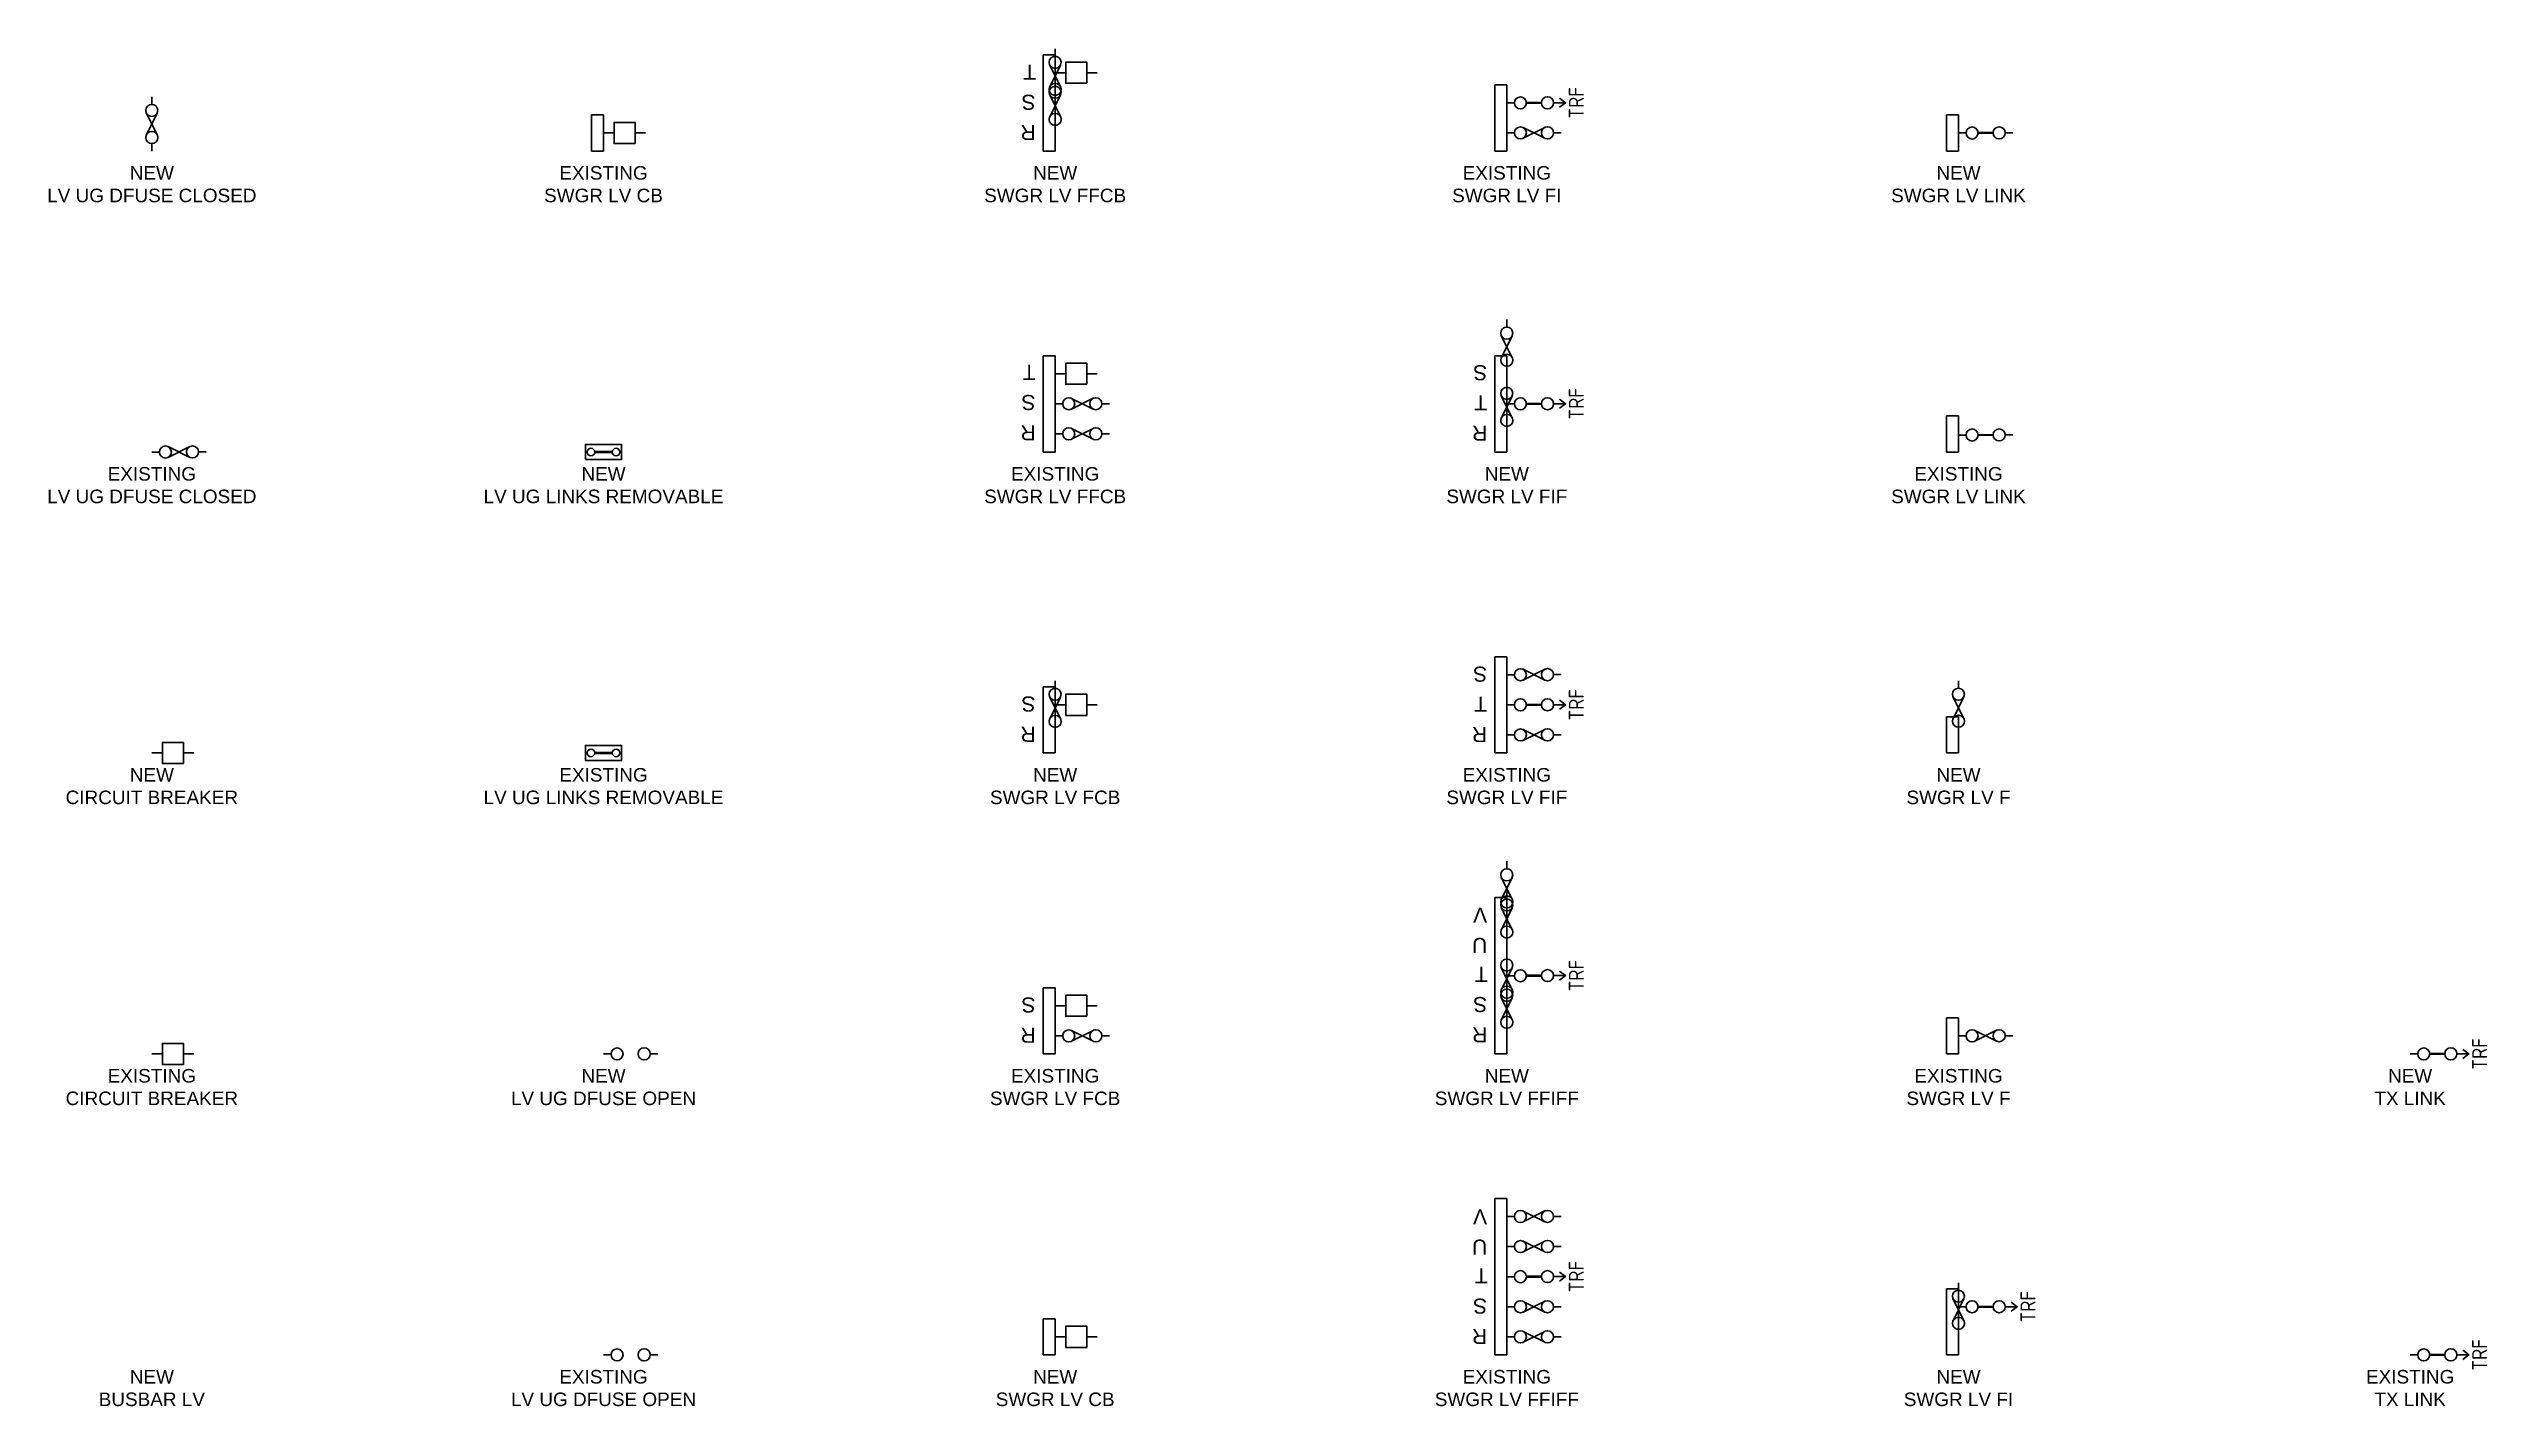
# Model space of a CAD drawing. Header units: metres. Extents: x -282 to 3977, y 160 to 949.
# Drawn here: x 1242 to 1565.9, y 409.3 to 589.7 of the extents above; entities that cross this region are included whole.
import ezdxf
from ezdxf.enums import TextEntityAlignment as Align

# ---------------------------------------------------------------- set-up
doc = ezdxf.new("R2010")
doc.units = ezdxf.units.M
doc.layers.get('0').update_dxf_attribs({"color": 6})
for name, color, linetype in [('Equip_LV_EXT', 7, 'Continuous'), ('Equip_LV_NEW', 2, 'Continuous'), ('Sub_LV_EXT', 7, 'Continuous')]:
    doc.layers.add(name, color=color, linetype=linetype)
doc.styles.add('ARIAL', font='ARIAL.TTF', dxfattribs={"height": 2})
doc.styles.add('iecARIAL', font='ARIAL.TTF')
doc.styles.add('IESYMBOL1', font='isocp.shx')
doc.styles.get("Standard").update_dxf_attribs({"font": 'ARIAL.TTF'})

msp = doc.modelspace()

# ---------------------------------------------------------------- texts
at = {"char_height": 1.8, "width": 40, "attachment_point": 2}
for s, insert in [('NEW\\PLV UG DFUSE CLOSED', (1255.65, 574.13)), ('EXISTING\\PSWGR LV CB', (1315.65, 574.13)), ('NEW\\PSWGR LV FFCB', (1375.65, 574.13)), ('EXISTING\\PSWGR LV FI', (1435.65, 574.13)), ('NEW\\PSWGR LV LINK', (1495.65, 574.13)), ('EXISTING\\PLV UG DFUSE CLOSED', (1255.65, 534.13)), ('NEW\\PLV UG LINKS REMOVABLE', (1315.65, 534.13)), ('EXISTING\\PSWGR LV FFCB', (1375.65, 534.13)), ('NEW\\PSWGR LV FIF', (1435.65, 534.13)), ('EXISTING\\PSWGR LV LINK', (1495.65, 534.13)), ('NEW\\PCIRCUIT BREAKER', (1255.65, 494.13)), ('EXISTING\\PLV UG LINKS REMOVABLE', (1315.65, 494.13)), ('NEW\\PSWGR LV FCB', (1375.65, 494.13)), ('EXISTING\\PSWGR LV FIF', (1435.65, 494.13)), ('NEW\\PSWGR LV F', (1495.65, 494.13)), ('EXISTING\\PCIRCUIT BREAKER', (1255.65, 454.13)), ('NEW\\PLV UG DFUSE OPEN', (1315.65, 454.13)), ('EXISTING\\PSWGR LV FCB', (1375.65, 454.13)), ('NEW\\PSWGR LV FFIFF', (1435.65, 454.13)), ('EXISTING\\PSWGR LV F', (1495.65, 454.13)), ('NEW\\PTX LINK', (1555.65, 454.13)), ('NEW\\PBUSBAR LV', (1255.65, 414.13)), ('EXISTING\\PLV UG DFUSE OPEN', (1315.65, 414.13)), ('NEW\\PSWGR LV CB', (1375.65, 414.13)), ('EXISTING\\PSWGR LV FFIFF', (1435.65, 414.13)), ('NEW\\PSWGR LV FI', (1495.65, 414.13)), ('EXISTING\\PTX LINK', (1555.65, 414.13))]:
    msp.add_mtext(s, dxfattribs=dict(at, insert=insert))

# ---------------------------------------------------------------- blocks, each defined once
blk = doc.blocks.new('CIRCUIT_BREAKER_EXT')
for points in [[(1.4, 0), (0, 0)], [(4.2, 0), (5.6, 0)]]:
    blk.add_lwpolyline(points)
blk.add_lwpolyline([(4.2, -1.4), (4.2, 1.4), (1.4, 1.4), (1.4, -1.4)], close=True)
at = {"flags": 1}
for tag, p in [('USAGE', (-4.19, 3.31)), ('ASSET_NUM', (-4.19, 2.2)), ('ORIENTATION', (-4.19, 2.93)), ('LOCATION', (-4.19, 1.83)), ('NOTES', (-4.19, 1.39)), ('Z', (0, 0))]:
    blk.add_attdef(tag, p, '', height=0.2, dxfattribs=at)
blk.add_attdef('STATE', (-4.2, 1), '', height=0.2)
blk = doc.blocks.new('CIRCUIT_BREAKER_NEW')
for points in [[(1.4, 0), (0, 0)], [(4.2, 0), (5.6, 0)]]:
    blk.add_lwpolyline(points)
blk.add_lwpolyline([(4.2, -1.4), (4.2, 1.4), (1.4, 1.4), (1.4, -1.4)], close=True)
at = {"flags": 1}
for tag, p in [('USAGE', (-4.19, 3.31)), ('ASSET_NUM', (-4.19, 2.2)), ('ORIENTATION', (-4.19, 2.93)), ('LOCATION', (-4.19, 1.83)), ('NOTES', (-4.19, 1.39)), ('Z', (0, 0))]:
    blk.add_attdef(tag, p, '', height=0.2, dxfattribs=at)
blk.add_attdef('STATE', (-4.2, 1), '', height=0.2)
blk = doc.blocks.new('LV_UG_DFUSE_CLOSED_EXT')
for points in [[(1, 0), (0, 0)], [(5.04, 0.73), (2.16, -0.72)], [(5.05, -0.71), (2.16, 0.72)], [(6.2, 0.01), (7.2, 0.01)]]:
    blk.add_lwpolyline(points)
for centre in [(1.8, 0), (5.4, 0.01)]:
    blk.add_circle(centre, 0.8)
at = {"flags": 9}
for tag, p in [('ACTUAL_STATUS', (0, 0)), ('CONSTRUCTED_VOLTAGE', (0, -0.2)), ('OPERATING_VOLTAGE', (0, -0.6)), ('ORIENTATION', (0, -0.8)), ('STATE', (0, -1)), ('SWITCH_TYPE', (0, -1.2)), ('NO_PHASES', (0, -0.4)), ('USAGE', (0, -1.4)), ('NOTES', (0, -1.6))]:
    blk.add_attdef(tag, text='', height=0.2, dxfattribs=at).set_placement(p, align=Align.MIDDLE_LEFT)
at = {"flags": 1}
blk.add_attdef('Z', (0, 0), '', height=0.2, dxfattribs=at)
blk = doc.blocks.new('LV_UG_DFUSE_CLOSED_NEW')
for points in [[(-0.01, 6.2), (-0.01, 7.2)], [(0.71, 2.16), (-0.73, 5.04)], [(-0.72, 2.15), (0.7, 5.04)], [(0, 1), (0, 0)]]:
    blk.add_lwpolyline(points)
for centre in [(-0.01, 5.4), (0, 1.8)]:
    blk.add_circle(centre, 0.8)
for tag, flags, p in [('ACTUAL_STATUS', 9, (1.5, 0)), ('CONSTRUCTED_VOLTAGE', 9, (1.5, -0.2)), ('OPERATED_BY', 9, (1.5, -0.6)), ('OWNED_BY', 9, (1.5, -1)), ('OPERATING_VOLTAGE', 9, (1.5, -1.2)), ('ORIENTATION', 9, (1.5, -1.4)), ('STATE', 9, (1.5, -1.6)), ('SWITCH_TYPE', 9, (1.5, -1.8)), ('Z', 1, (1.5, -2.4)), ('NO_PHASES', 9, (1.5, -0.4)), ('MAINTAINED_BY', 9, (1.5, -0.8)), ('USAGE', 9, (1.5, -2)), ('NOTES', 9, (1.5, -2.2))]:
    blk.add_attdef(tag, text='', height=0.2, dxfattribs=dict(flags=flags)).set_placement(p, align=Align.MIDDLE_LEFT)
blk = doc.blocks.new('LV_UG_DFUSE_OPEN_EXT')
for points in [[(1, 0), (0, 0)], [(6.2, 0.01), (7.2, 0.01)]]:
    blk.add_lwpolyline(points)
for centre in [(1.8, 0), (5.4, 0.01)]:
    blk.add_circle(centre, 0.8)
at = {"flags": 9}
for tag, p in [('ACTUAL_STATUS', (0, 0)), ('CONSTRUCTED_VOLTAGE', (0, -0.2)), ('OPERATING_VOLTAGE', (0, -0.6)), ('ORIENTATION', (0, -0.8)), ('STATE', (0, -1)), ('SWITCH_TYPE', (0, -1.2)), ('NO_PHASES', (0, -0.4)), ('USAGE', (0, -1.4)), ('NOTES', (0, -1.6))]:
    blk.add_attdef(tag, text='', height=0.2, dxfattribs=at).set_placement(p, align=Align.MIDDLE_LEFT)
at = {"flags": 1}
blk.add_attdef('Z', (0, 0), '', height=0.2, dxfattribs=at)
blk = doc.blocks.new('LV_UG_DFUSE_OPEN_NEW')
for points in [[(1, 0), (0, 0)], [(6.2, 0.01), (7.2, 0.01)]]:
    blk.add_lwpolyline(points)
for centre in [(1.8, 0), (5.4, 0.01)]:
    blk.add_circle(centre, 0.8)
at = {"flags": 1}
blk.add_attdef('Z', (0, 0), '', height=0.2, rotation=90, dxfattribs=at)
at = {"flags": 9}
for tag, p in [('ACTUAL_STATUS', (0, 0)), ('CONSTRUCTED_VOLTAGE', (0, -0.2)), ('OPERATING_VOLTAGE', (0, -0.6)), ('ORIENTATION', (0, -0.8)), ('STATE', (0, -1)), ('SWITCH_TYPE', (0, -1.2)), ('NO_PHASES', (0, -0.4)), ('USAGE', (0, -1.4)), ('NOTES', (0, -1.6))]:
    blk.add_attdef(tag, text='', height=0.2, dxfattribs=at).set_placement(p, align=Align.MIDDLE_LEFT)
blk = doc.blocks.new('LV_UG_LINKS_REMOVABLE_EXT')
for p, q in [((-1.17, 0.06), (1.17, 0.06)), ((-1.17, -0.06), (1.17, -0.06))]:
    blk.add_line(p, q)
blk.add_lwpolyline([(-2.4, -1), (2.4, -1), (2.4, 1), (-2.4, 1)], close=True)
for points in [[(-2.17, 0, 1), (-1.17, 0, 1)], [(1.17, 0, 1), (2.17, 0, 1)]]:
    blk.add_lwpolyline(points, format="xyb", close=True)
at = {"flags": 9}
for tag, p in [('ACTUAL_STATUS', (0, 0)), ('CONNECTOR_TYPE', (0, -0.2)), ('CONSTRUCTED_VOLTAGE', (0, -0.4)), ('OPERATING_VOLTAGE', (0, -0.8)), ('ORIENTATION', (0, -1)), ('OWNED_BY', (0, -1.2)), ('STATE', (0, -1.4)), ('NO_PHASES', (0, -0.6)), ('USAGE', (0, -1.6)), ('NOTES', (0, -1.8))]:
    blk.add_attdef(tag, text='', height=0.2, dxfattribs=at).set_placement(p, align=Align.MIDDLE_LEFT)
at = {"flags": 1}
blk.add_attdef('Z', (0, 0), '', height=0.2, dxfattribs=at)
blk = doc.blocks.new('LV_UG_LINKS_REMOVABLE_NEW')
for p, q in [((-1.17, 0.06), (1.17, 0.06)), ((-1.17, -0.06), (1.17, -0.06))]:
    blk.add_line(p, q)
blk.add_lwpolyline([(-2.4, -1), (2.4, -1), (2.4, 1), (-2.4, 1)], close=True)
for points in [[(-2.17, 0, 1), (-1.17, 0, 1)], [(1.17, 0, 1), (2.17, 0, 1)]]:
    blk.add_lwpolyline(points, format="xyb", close=True)
at = {"flags": 9}
for tag, p in [('ACTUAL_STATUS', (0, 0)), ('CONNECTOR_TYPE', (0, -0.2)), ('CONSTRUCTED_VOLTAGE', (0, -0.4)), ('OPERATING_VOLTAGE', (0, -0.8)), ('ORIENTATION', (0, -1)), ('OWNED_BY', (0, -1.2)), ('STATE', (0, -1.4)), ('NO_PHASES', (0, -0.6)), ('USAGE', (0, -1.6)), ('NOTES', (0, -1.8))]:
    blk.add_attdef(tag, text='', height=0.2, dxfattribs=at).set_placement(p, align=Align.MIDDLE_LEFT)
at = {"flags": 1}
blk.add_attdef('Z', (0, 0), '', height=0.2, dxfattribs=at)
blk = doc.blocks.new('SWGR_LV_CB_EXT')
at = {"layer": 'Equip_LV_EXT'}
for p, q in [((-1.6, 0), (-1.6, 4.8)), ((-1.6, 4.8), (-0.8, 4.8)), ((0, 4.8), (-0.8, 4.8)), ((0, 0), (0, 4.8)), ((-1.6, 0), (-0.8, 0)), ((0, 0), (-0.8, 0))]:
    blk.add_line(p, q, dxfattribs=at)
blk.add_blockref('CIRCUIT_BREAKER_EXT', (0, 2.4), dxfattribs=at)
blk = doc.blocks.new('*U378')
for p, q in [((0, 1.6), (0, 0.8)), ((0, 1.6), (4.8, 1.6)), ((0, 0), (0, 0.8)), ((0, 0), (4.8, 0)), ((4.8, 1.6), (4.8, 0.8)), ((4.8, 0), (4.8, 0.8))]:
    blk.add_line(p, q)
at = {"style": 'ARIAL', "flags": 1}
blk.add_attdef('USAGE', (4.61, 1.6), '', height=2, dxfattribs=at)
at = {"style": 'ARIAL'}
blk.add_attdef('SUB_TYPE', text='', height=1.8, dxfattribs=at).set_placement((-0.76, 0.8), align=Align.MIDDLE_RIGHT)
at = {"flags": 1}
blk.add_attdef('Z', (0, 0), '', height=0.2, dxfattribs=at)
at = {"style": 'ARIAL'}
blk.add_attdef('SWG_TYPE', text='', height=1.8, dxfattribs=at).set_placement((5.56, 0.8), align=Align.MIDDLE_LEFT)
blk = doc.blocks.new('SWGR_LV_CB_NEW')
at = {"layer": 'Equip_LV_NEW', "rotation": 90}
blk.add_blockref('*U378', (0, 0), dxfattribs=at)
at = {"layer": 'Equip_LV_NEW'}
blk.add_blockref('CIRCUIT_BREAKER_NEW', (0, 2.4), dxfattribs=at)
blk = doc.blocks.new('SWGR_LV_FCB_EXT')
at = {"layer": 'Equip_LV_EXT'}
for p, q in [((-1.6, 0), (-1.6, 8.8)), ((-1.6, 8.8), (-0.8, 8.8)), ((0, 8.8), (-0.8, 8.8)), ((0, 0), (0, 8.8)), ((-1.6, 0), (-0.8, 0)), ((0, 0), (-0.8, 0))]:
    blk.add_line(p, q, dxfattribs=at)
for name, p in [('CIRCUIT_BREAKER_EXT', (0, 6.4)), ('LV_UG_DFUSE_CLOSED_EXT', (0, 2.4))]:
    blk.add_blockref(name, p, dxfattribs=at)
at = {"layer": 'Equip_LV_EXT', "char_height": 2, "width": 1.1319, "attachment_point": 1, "rotation": 180, "style": 'iecARIAL'}
for s, insert in [('S', (-2.61, 5.51)), ('R', (-2.6, 1.48))]:
    blk.add_mtext(s, dxfattribs=dict(at, insert=insert))
blk = doc.blocks.new('SWGR_LV_FCB_NEW')
at = {"layer": 'Equip_LV_NEW'}
for p, q in [((-1.6, 0), (-1.6, 8.8)), ((-1.6, 8.8), (-0.8, 8.8)), ((0, 8.8), (-0.8, 8.8)), ((0, 0), (0, 8.8)), ((-1.6, 0), (-0.8, 0)), ((0, 0), (-0.8, 0))]:
    blk.add_line(p, q, dxfattribs=at)
for name, p in [('LV_UG_DFUSE_CLOSED_NEW', (0, 2.4)), ('CIRCUIT_BREAKER_NEW', (0, 6.4))]:
    blk.add_blockref(name, p, dxfattribs=at)
at = {"layer": 'Equip_LV_NEW', "char_height": 2, "width": 1.1319, "attachment_point": 1, "rotation": 180, "style": 'iecARIAL'}
for s, insert in [('S', (-2.61, 5.51)), ('R', (-2.6, 1.48))]:
    blk.add_mtext(s, dxfattribs=dict(at, insert=insert))
blk = doc.blocks.new('SWGR_LV_FFCB_EXT')
at = {"layer": 'Equip_LV_EXT'}
for p, q in [((-1.6, 0), (-1.6, 12.8)), ((-1.6, 12.8), (-0.8, 12.8)), ((0, 12.8), (-0.8, 12.8)), ((0, 0), (0, 12.8)), ((-1.6, 0), (-0.8, 0)), ((0, 0), (-0.8, 0))]:
    blk.add_line(p, q, dxfattribs=at)
for name, p in [('CIRCUIT_BREAKER_EXT', (0, 10.4)), ('LV_UG_DFUSE_CLOSED_EXT', (0, 6.41)), ('LV_UG_DFUSE_CLOSED_EXT', (0, 2.41))]:
    blk.add_blockref(name, p, dxfattribs=at)
at = {"layer": 'Equip_LV_EXT', "char_height": 2, "width": 1.1319, "attachment_point": 1, "rotation": 180, "style": 'iecARIAL'}
for s, insert in [('T', (-2.6, 9.59)), ('S', (-2.61, 5.58)), ('R', (-2.6, 1.55))]:
    blk.add_mtext(s, dxfattribs=dict(at, insert=insert))
blk = doc.blocks.new('SWGR_LV_FFCB_NEW')
at = {"layer": 'Equip_LV_NEW'}
for p, q in [((-1.6, 0), (-1.6, 12.8)), ((-1.6, 12.8), (-0.8, 12.8)), ((0, 12.8), (-0.8, 12.8)), ((0, 0), (0, 12.8)), ((-1.6, 0), (-0.8, 0)), ((0, 0), (-0.8, 0))]:
    blk.add_line(p, q, dxfattribs=at)
for name, p in [('LV_UG_DFUSE_CLOSED_NEW', (0, 6.39)), ('CIRCUIT_BREAKER_NEW', (0, 10.4)), ('LV_UG_DFUSE_CLOSED_NEW', (0, 2.41))]:
    blk.add_blockref(name, p, dxfattribs=at)
at = {"layer": 'Equip_LV_NEW', "char_height": 2, "width": 1.1319, "attachment_point": 1, "rotation": 180, "style": 'iecARIAL'}
for s, insert in [('T', (-2.52, 9.49)), ('S', (-2.6, 5.48)), ('R', (-2.6, 1.45))]:
    blk.add_mtext(s, dxfattribs=dict(at, insert=insert))
blk = doc.blocks.new('TX_LINK_EXT')
h = blk.add_hatch(color=256)
edge = h.paths.add_edge_path()
edge.add_line((2.6, 0.05), (4.6, 0.05))
edge.add_arc((5.4, 0.01), 0.8, 177.2353, 184.4027)
edge.add_line((4.6, -0.05), (2.6, -0.05))
edge.add_arc((1.8, 0), 0.8, 356.4167, 363.5833)
for points in [[(1, 0), (0, 0)], [(2.6, 0.05), (4.6, 0.05)], [(6.2, 0.01), (7.2, 0.01)], [(2.6, -0.05), (4.6, -0.05)]]:
    blk.add_lwpolyline(points)
for centre in [(1.8, 0), (5.4, 0.01)]:
    blk.add_circle(centre, 0.8)
for centre, start, end in [((1.8, 0), 356.4167, 3.5833), ((5.4, 0.01), 177.2353, 184.4027)]:
    blk.add_arc(centre, 0.8, start, end)
at = {"layer": 'Sub_LV_EXT'}
blk.add_line((7.2, 0.01), (7.8, 0.01), dxfattribs=at)
blk.add_lwpolyline([(7, -0.59), (7.8, 0.01), (7, 0.61)], dxfattribs=at)
at = {"flags": 1}
blk.add_attdef('Z', (0, 0), '', height=0.2, dxfattribs=at)
at = {"layer": 'Sub_LV_EXT', "color": 7, "style": 'IESYMBOL1'}
blk.add_text('TRF', height=2, rotation=90, dxfattribs=at).set_placement((9.24, 0.01), align=Align.MIDDLE_CENTER)
at = {"layer": 'Sub_LV_EXT', "flags": 1}
for tag, p in [('ORIENTATION', (2.14, -1.53)), ('USAGE', (2.14, -1.14)), ('NOTES', (2.14, -3.07))]:
    blk.add_attdef(tag, p, '', height=0.2, dxfattribs=at)
blk = doc.blocks.new('SWGR_LV_FFIFF_EXT')
at = {"layer": 'Equip_LV_EXT'}
for p, q in [((-1.6, 0), (-1.6, 20.8)), ((-1.6, 20.8), (-0.8, 20.8)), ((0, 20.8), (-0.8, 20.8)), ((0, 0), (0, 20.8)), ((-1.6, 0), (-0.8, 0)), ((0, 0), (-0.8, 0))]:
    blk.add_line(p, q, dxfattribs=at)
for name, p in [('LV_UG_DFUSE_CLOSED_EXT', (0, 18.4)), ('LV_UG_DFUSE_CLOSED_EXT', (0.01, 14.4)), ('TX_LINK_EXT', (0, 10.4)), ('LV_UG_DFUSE_CLOSED_EXT', (0.01, 6.4)), ('LV_UG_DFUSE_CLOSED_EXT', (0.01, 2.4))]:
    blk.add_blockref(name, p, dxfattribs=at)
at = {"layer": 'Equip_LV_EXT', "char_height": 2, "width": 1.1319, "attachment_point": 1, "rotation": 180, "style": 'iecARIAL'}
for s, insert in [('V', (-2.62, 17.36)), ('U', (-2.61, 13.33)), ('T', (-2.53, 9.5)), ('S', (-2.62, 5.49)), ('R', (-2.61, 1.45))]:
    blk.add_mtext(s, dxfattribs=dict(at, insert=insert))
blk = doc.blocks.new('TX_LINK_NEW')
h = blk.add_hatch(color=256)
edge = h.paths.add_edge_path()
edge.add_line((2.6, 0.05), (4.6, 0.05))
edge.add_arc((5.4, 0.01), 0.8, 177.2353, 184.4027)
edge.add_line((4.6, -0.05), (2.6, -0.05))
edge.add_arc((1.8, 0), 0.8, 356.4167, 363.5833)
blk.add_line((7.2, 0.01), (7.8, 0.01))
for points in [[(1, 0), (0, 0)], [(2.6, 0.05), (4.6, 0.05)], [(6.2, 0.01), (7.2, 0.01)], [(7, -0.59), (7.8, 0.01), (7, 0.61)], [(2.6, -0.05), (4.6, -0.05)]]:
    blk.add_lwpolyline(points)
for centre in [(1.8, 0), (5.4, 0.01)]:
    blk.add_circle(centre, 0.8)
for centre, start, end in [((1.8, 0), 356.4167, 3.5833), ((5.4, 0.01), 177.2353, 184.4027)]:
    blk.add_arc(centre, 0.8, start, end)
at = {"style": 'IESYMBOL1'}
blk.add_text('TRF', height=2, rotation=90, dxfattribs=at).set_placement((9.24, 0.01), align=Align.MIDDLE_CENTER)
at = {"flags": 1}
blk.add_attdef('Z', (0, 0), '', height=0.2, dxfattribs=at)
at = {"layer": 'Sub_LV_EXT', "flags": 1}
for tag, p in [('ORIENTATION', (2.14, -1.53)), ('USAGE', (2.14, -1.14)), ('NOTES', (2.14, -3.07))]:
    blk.add_attdef(tag, p, '', height=0.2, dxfattribs=at)
blk = doc.blocks.new('SWGR_LV_FFIFF_NEW')
at = {"layer": 'Equip_LV_NEW'}
for p, q in [((-1.6, 0), (-1.6, 20.8)), ((-1.6, 20.8), (-0.8, 20.8)), ((0, 20.8), (-0.8, 20.8)), ((0, 0), (0, 20.8)), ((-1.6, 0), (-0.8, 0)), ((0, 0), (-0.8, 0))]:
    blk.add_line(p, q, dxfattribs=at)
for name, p in [('LV_UG_DFUSE_CLOSED_NEW', (0, 18.41)), ('LV_UG_DFUSE_CLOSED_NEW', (0, 14.4)), ('LV_UG_DFUSE_CLOSED_NEW', (0, 6.41)), ('TX_LINK_NEW', (0, 10.4)), ('LV_UG_DFUSE_CLOSED_NEW', (0, 2.41))]:
    blk.add_blockref(name, p, dxfattribs=at)
at = {"layer": 'Equip_LV_NEW', "char_height": 2, "width": 1.1319, "attachment_point": 1, "rotation": 180, "style": 'iecARIAL'}
for s, insert in [('V', (-2.61, 17.45)), ('U', (-2.6, 13.42)), ('T', (-2.52, 9.58)), ('S', (-2.61, 5.57)), ('R', (-2.6, 1.54))]:
    blk.add_mtext(s, dxfattribs=dict(at, insert=insert))
blk = doc.blocks.new('SWGR_LV_FIF_EXT')
at = {"layer": 'Equip_LV_EXT'}
for p, q in [((-1.6, 0), (-1.6, 12.8)), ((-1.6, 12.8), (-0.8, 12.8)), ((0, 12.8), (-0.8, 12.8)), ((0, 0), (0, 12.8)), ((-1.6, 0), (-0.8, 0)), ((0, 0), (-0.8, 0))]:
    blk.add_line(p, q, dxfattribs=at)
for name, p in [('LV_UG_DFUSE_CLOSED_EXT', (0, 10.4)), ('TX_LINK_EXT', (0, 6.4)), ('LV_UG_DFUSE_CLOSED_EXT', (0, 2.4))]:
    blk.add_blockref(name, p, dxfattribs=at)
at = {"layer": 'Equip_LV_EXT', "char_height": 2, "width": 1.1319, "attachment_point": 1, "rotation": 180, "style": 'iecARIAL'}
for s, insert in [('S', (-2.61, 9.48)), ('T', (-2.62, 5.47)), ('R', (-2.61, 1.44))]:
    blk.add_mtext(s, dxfattribs=dict(at, insert=insert))
blk = doc.blocks.new('SWGR_LV_FIF_NEW')
at = {"layer": 'Equip_LV_NEW'}
for p, q in [((-1.6, 0), (-1.6, 12.8)), ((-1.6, 12.8), (-0.8, 12.8)), ((0, 12.8), (-0.8, 12.8)), ((0, 0), (0, 12.8)), ((-1.6, 0), (-0.8, 0)), ((0, 0), (-0.8, 0))]:
    blk.add_line(p, q, dxfattribs=at)
for name, p in [('LV_UG_DFUSE_CLOSED_NEW', (0, 10.4)), ('LV_UG_DFUSE_CLOSED_NEW', (0, 2.4)), ('TX_LINK_NEW', (0, 6.4))]:
    blk.add_blockref(name, p, dxfattribs=at)
at = {"layer": 'Equip_LV_NEW', "char_height": 2, "width": 1.1319, "attachment_point": 1, "rotation": 180, "style": 'iecARIAL'}
for s, insert in [('S', (-2.6, 9.54)), ('T', (-2.61, 5.53)), ('R', (-2.6, 1.5))]:
    blk.add_mtext(s, dxfattribs=dict(at, insert=insert))
blk = doc.blocks.new('SWGR_LV_FI_EXT')
at = {"layer": 'Equip_LV_EXT'}
for p, q in [((-1.6, 0), (-1.6, 8.8)), ((-1.6, 8.8), (-0.8, 8.8)), ((0, 8.8), (-0.8, 8.8)), ((0, 0), (0, 8.8)), ((-1.6, 0), (-0.8, 0)), ((0, 0), (-0.8, 0))]:
    blk.add_line(p, q, dxfattribs=at)
for name, p in [('TX_LINK_EXT', (0, 6.4)), ('LV_UG_DFUSE_CLOSED_EXT', (0, 2.41))]:
    blk.add_blockref(name, p, dxfattribs=at)
blk = doc.blocks.new('SWGR_LV_FI_NEW')
at = {"layer": 'Equip_LV_NEW'}
for p, q in [((-1.6, 0), (-1.6, 8.8)), ((-1.6, 8.8), (-0.8, 8.8)), ((0, 8.8), (-0.8, 8.8)), ((0, 0), (0, 8.8)), ((-1.6, 0), (-0.8, 0)), ((0, 0), (-0.8, 0))]:
    blk.add_line(p, q, dxfattribs=at)
for name, p in [('LV_UG_DFUSE_CLOSED_NEW', (0, 2.4)), ('TX_LINK_NEW', (0, 6.4))]:
    blk.add_blockref(name, p, dxfattribs=at)
blk = doc.blocks.new('SWGR_LV_F_EXT')
at = {"layer": 'Equip_LV_EXT'}
for p, q in [((-1.6, 0), (-1.6, 4.8)), ((-1.6, 4.8), (-0.8, 4.8)), ((0, 4.8), (-0.8, 4.8)), ((0, 0), (0, 4.8)), ((-1.6, 0), (-0.8, 0)), ((0, 0), (-0.8, 0))]:
    blk.add_line(p, q, dxfattribs=at)
blk.add_blockref('LV_UG_DFUSE_CLOSED_EXT', (0, 2.41), dxfattribs=at)
blk = doc.blocks.new('SWGR_LV_F_NEW')
at = {"layer": 'Equip_LV_NEW'}
for p, q in [((-1.6, 0), (-1.6, 4.8)), ((-1.6, 4.8), (-0.8, 4.8)), ((0, 4.8), (-0.8, 4.8)), ((0, 0), (0, 4.8)), ((-1.6, 0), (-0.8, 0)), ((0, 0), (-0.8, 0))]:
    blk.add_line(p, q, dxfattribs=at)
blk.add_blockref('LV_UG_DFUSE_CLOSED_NEW', (0, 2.41), dxfattribs=at)
blk = doc.blocks.new('LV_UG_FUSELINK_EXT')
at = {"lineweight": 40}
blk.add_line((-0.01, 4.6), (0, 2.6), dxfattribs=at)
for points in [[(-0.01, 6.2), (-0.01, 7.2)], [(0, 1), (0, 0)]]:
    blk.add_lwpolyline(points)
for centre in [(-0.01, 5.4), (0, 1.8)]:
    blk.add_circle(centre, 0.8)
at = {"flags": 1}
blk.add_attdef('Z', (0, 0), '', height=0.2, dxfattribs=at)
at = {"flags": 9}
for tag, p in [('ORIENTATION', (0, 0)), ('USAGE', (0, -0.2)), ('NOTES', (0, -0.4))]:
    blk.add_attdef(tag, text='', height=0.2, dxfattribs=at).set_placement(p, align=Align.MIDDLE_LEFT)
blk = doc.blocks.new('SWGR_LV_LINK_EXT')
at = {"layer": 'Equip_LV_EXT'}
for p, q in [((-1.6, 0), (-1.6, 4.8)), ((-1.6, 4.8), (-0.8, 4.8)), ((0, 4.8), (-0.8, 4.8)), ((0, 0), (0, 4.8)), ((-1.6, 0), (-0.8, 0)), ((0, 0), (-0.8, 0))]:
    blk.add_line(p, q, dxfattribs=at)
at = {"layer": 'Equip_LV_EXT', "rotation": 90}
blk.add_blockref('LV_UG_FUSELINK_EXT', (7.2, 2.27), dxfattribs=at)
blk = doc.blocks.new('LV_UG_FUSELINK_NEW')
at = {"lineweight": 40}
blk.add_line((-0.01, 4.6), (0, 2.6), dxfattribs=at)
for points in [[(-0.01, 6.2), (-0.01, 7.2)], [(0, 1), (0, 0)]]:
    blk.add_lwpolyline(points)
for centre in [(-0.01, 5.4), (0, 1.8)]:
    blk.add_circle(centre, 0.8)
at = {"flags": 1}
blk.add_attdef('Z', (0, 0), '', height=0.2, dxfattribs=at)
at = {"flags": 9}
for tag, p in [('ORIENTATION', (0, 0)), ('USAGE', (0, -0.2)), ('NOTES', (0, -0.4))]:
    blk.add_attdef(tag, text='', height=0.2, dxfattribs=at).set_placement(p, align=Align.MIDDLE_LEFT)
blk = doc.blocks.new('SWGR_LV_LINK_NEW')
at = {"layer": 'Equip_LV_NEW'}
for p, q in [((-1.6, 0), (-1.6, 4.8)), ((-1.6, 4.8), (-0.8, 4.8)), ((0, 4.8), (-0.8, 4.8)), ((0, 0), (0, 4.8)), ((-1.6, 0), (-0.8, 0)), ((0, 0), (-0.8, 0))]:
    blk.add_line(p, q, dxfattribs=at)
at = {"layer": 'Equip_LV_NEW', "rotation": 90}
blk.add_blockref('LV_UG_FUSELINK_NEW', (7.2, 2.41), dxfattribs=at)

# ---------------------------------------------------------------- block references
at = {"layer": 'Equip_LV_EXT'}
for name, p in [('SWGR_LV_FI_EXT', (1435.65, 576.13)), ('SWGR_LV_CB_EXT', (1315.65, 576.13)), ('SWGR_LV_FFCB_EXT', (1375.65, 536.13)), ('SWGR_LV_LINK_EXT', (1495.65, 536.13)), ('LV_UG_DFUSE_CLOSED_EXT', (1255.65, 536.13)), ('SWGR_LV_FIF_EXT', (1435.65, 496.13)), ('LV_UG_LINKS_REMOVABLE_EXT', (1315.65, 496.13)), ('SWGR_LV_FCB_EXT', (1375.65, 456.13)), ('SWGR_LV_F_EXT', (1495.65, 456.13)), ('CIRCUIT_BREAKER_EXT', (1255.65, 456.13)), ('SWGR_LV_FFIFF_EXT', (1435.65, 416.13)), ('TX_LINK_EXT', (1555.65, 416.13)), ('LV_UG_DFUSE_OPEN_EXT', (1315.65, 416.13))]:
    msp.add_blockref(name, p, dxfattribs=at)
at = {"layer": 'Equip_LV_NEW'}
for name, p in [('SWGR_LV_FFCB_NEW', (1375.65, 576.13)), ('LV_UG_DFUSE_CLOSED_NEW', (1255.65, 576.13)), ('SWGR_LV_LINK_NEW', (1495.65, 576.13)), ('SWGR_LV_FIF_NEW', (1435.65, 536.13)), ('LV_UG_LINKS_REMOVABLE_NEW', (1315.65, 536.13)), ('SWGR_LV_FCB_NEW', (1375.65, 496.13)), ('SWGR_LV_F_NEW', (1495.65, 496.13)), ('CIRCUIT_BREAKER_NEW', (1255.65, 496.13)), ('SWGR_LV_FFIFF_NEW', (1435.65, 456.13)), ('LV_UG_DFUSE_OPEN_NEW', (1315.65, 456.13)), ('TX_LINK_NEW', (1555.65, 456.13)), ('SWGR_LV_FI_NEW', (1495.65, 416.13)), ('SWGR_LV_CB_NEW', (1375.65, 416.13))]:
    msp.add_blockref(name, p, dxfattribs=at)

msp.set_redraw_order([(e.dxf.handle, doc.entitydb.next_handle()) for e in msp.query("TEXT MTEXT ATTDEF DIMENSION ARC_DIMENSION")])  # texts and dimensions are drawn at this point

doc.saveas('drawing.dxf')
